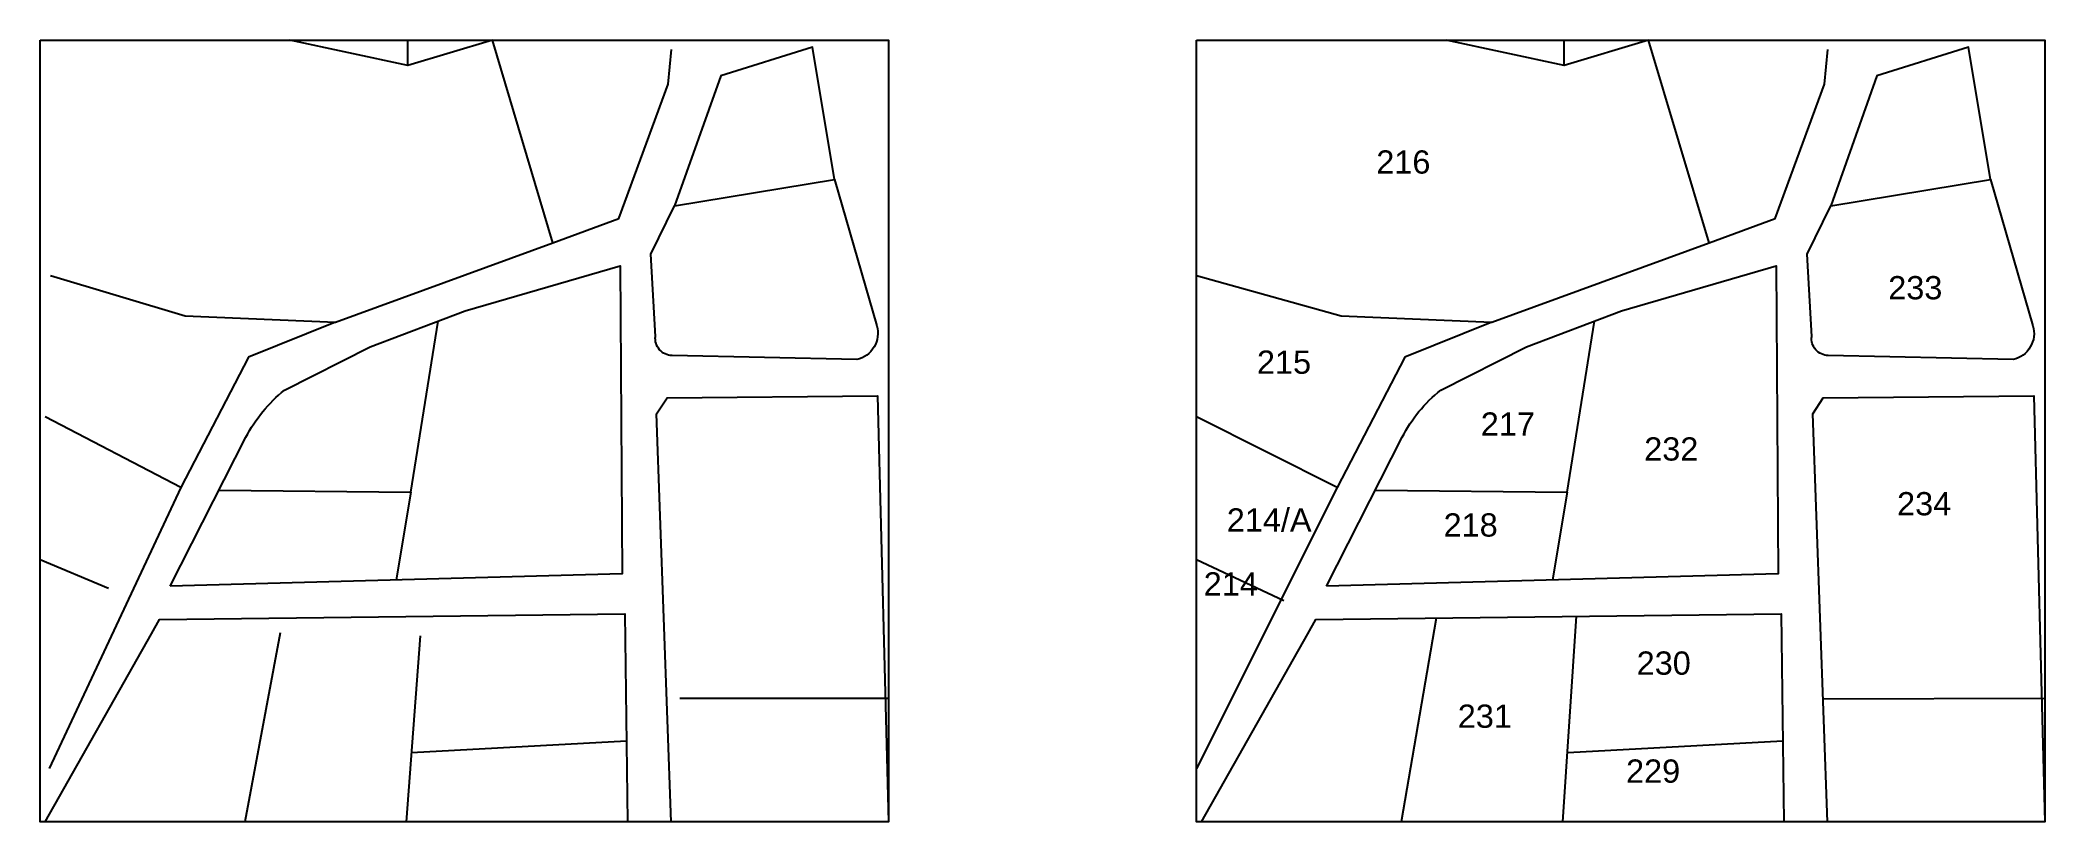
# Model space of a CAD drawing. Header units: millimetres. Extents: x 90 to 321, y 179 to 304.
# Drawn here: x 158.26 to 187.85, y 179.43 to 190.96 of the extents above; entities that cross this region are included whole.
import ezdxf

# ---------------------------------------------------------------- set-up
doc = ezdxf.new("R2010")
doc.units = ezdxf.units.MM
doc.styles.get("Standard").update_dxf_attribs({"font": 'arial.ttf'})
picture_1 = doc.add_image_def('image1.png', size_in_pixel=(543, 500))

msp = doc.modelspace()

# ---------------------------------------------------------------- texts
for s, p in [('216', (177.98235, 188.99358)), ('233', (185.53925, 187.1388)), ('215', (176.22077, 186.04033)), ('217', (179.5251, 185.12728)), ('232', (181.9372, 184.75981)), ('234', (185.66999, 183.95172)), ('214/A', (175.77563, 183.71206)), ('218', (178.976, 183.63823)), ('214', (175.43507, 182.76882)), ('230', (181.82617, 181.60059)), ('231', (179.18518, 180.81688)), ('229', (181.66928, 180.00705))]:
    msp.add_text(s, height=0.342896).set_placement(p)

# ---------------------------------------------------------------- linework, layer by layer
for p, q in [((163.68536, 190.59061), (161.94665, 190.9632)), ((180.75366, 190.59061), (179.01496, 190.9632)), ((167.70169, 181.25369), (170.78407, 181.25369)), ((184.57815, 181.24672), (187.85237, 181.25369))]:
    msp.add_line(p, q)
for points in [[(158.25783, 190.9632), (170.78407, 190.9632), (170.78407, 179.4289), (158.25783, 179.4289)], [(175.32613, 190.9632), (187.85237, 190.9632), (187.85237, 179.4289), (175.32613, 179.4289)]]:
    msp.add_lwpolyline(points, close=True)
for points in [[(162.61879, 186.80052), (165.82645, 187.97294), (164.93457, 190.9632), (163.68536, 190.59061), (163.68536, 190.9632)], [(179.68709, 186.80052), (182.89475, 187.97294), (182.00288, 190.9632), (180.75366, 190.59061), (180.75366, 190.9632)], [(165.82645, 187.97294), (166.80161, 188.32937), (167.52903, 190.31434), (167.57814, 190.82458)], [(169.98221, 188.90743), (169.65835, 190.86058), (168.30509, 190.43412), (167.62519, 188.5166)], [(182.89475, 187.97294), (183.86992, 188.32937), (184.59734, 190.31434), (184.64644, 190.82458)], [(187.05052, 188.90743), (186.72665, 190.86058), (185.3734, 190.43412), (184.69349, 188.5166)], [(158.4097, 187.48834), (160.39688, 186.89432), (162.61879, 186.80052)], [(175.32613, 187.48834), (177.46518, 186.89432), (179.68709, 186.80052)], [(162.61879, 186.80052), (161.33573, 186.28465), (160.33431, 184.36188), (158.3922, 180.21466)], [(163.72989, 184.29284), (164.1352, 186.81833)], [(179.68709, 186.80052), (178.40404, 186.28465), (177.40262, 184.36188), (175.32613, 180.21466)], [(180.79819, 184.29284), (181.20351, 186.81833)], [(167.35721, 185.44976), (167.51323, 185.68358), (170.61828, 185.71476), (170.78407, 179.4289), (167.57586, 179.4289), (167.35721, 185.44976)], [(184.42552, 185.44976), (184.58154, 185.68358), (187.68658, 185.71476), (187.85237, 179.4289), (184.64416, 179.4289), (184.42552, 185.44976)], [(160.33431, 184.36188), (158.33355, 185.40392)], [(177.40262, 184.36188), (175.32613, 185.40392)], [(160.90052, 184.32496), (163.72989, 184.29284)], [(163.72989, 184.29284), (163.5139, 182.9982)], [(177.96882, 184.32496), (180.79819, 184.29284)], [(180.79819, 184.29284), (180.58221, 182.9982)], [(159.2683, 182.87443), (158.25783, 183.2965)], [(176.61997, 182.69061), (175.32613, 183.2965)], [(158.33355, 179.4289), (159.90328, 182.20325), (160.02268, 182.41428), (166.89175, 182.50068), (166.93038, 179.4289)], [(175.40185, 179.4289), (176.97158, 182.20325), (177.09099, 182.41428), (183.96005, 182.50068), (183.99869, 179.4289)], [(178.86484, 182.43659), (178.3505, 179.4289)], [(180.93225, 182.46259), (180.73219, 179.4289)], [(161.79927, 182.2189), (161.2822, 179.4289)], [(163.8676, 182.17194), (163.66389, 179.4289)], [(163.73982, 180.45142), (166.91536, 180.62363)], [(180.80813, 180.45142), (183.98366, 180.62363)]]:
    msp.add_lwpolyline(points)
for points in [[(167.34157, 186.59175), (167.27313, 187.80333), (167.62519, 188.5166), (169.98221, 188.90743), (170.60813, 186.74808, -0.43121071), (170.31475, 186.24977), (167.58607, 186.30839, -0.44500586), (167.34157, 186.59175, -1.21217479)], [(184.40987, 186.59175), (184.34143, 187.80333), (184.69349, 188.5166), (187.05052, 188.90743), (187.67644, 186.74808, -0.43121071), (187.38305, 186.24977), (184.65438, 186.30839, -0.44500586), (184.40987, 186.59175, -1.21217479)], [(160.17909, 182.90875), (161.29716, 185.1036, -0.10755537), (161.86601, 185.79928), (163.13165, 186.43973), (164.53415, 186.96884), (166.81936, 187.63512), (166.84871, 183.08765), (160.17909, 182.90875)], [(177.2474, 182.90875), (178.36547, 185.1036, -0.10755537), (178.93431, 185.79928), (180.19996, 186.43973), (181.60245, 186.96884), (183.88766, 187.63512), (183.91702, 183.08765), (177.2474, 182.90875)]]:
    msp.add_lwpolyline(points, format="xyb")

msp.set_redraw_order([(e.dxf.handle, doc.entitydb.next_handle()) for e in msp.query("TEXT MTEXT ATTDEF DIMENSION ARC_DIMENSION")])  # texts and dimensions are drawn at this point

# ---------------------------------------------------------------- pictures from other files: only their frames are drawn
image = msp.add_image(picture_1, insert=(158.25783, 179.4289), size_in_units=(12.52624, 11.5343))
image.dxf.flags = 7

doc.saveas('drawing.dxf')
